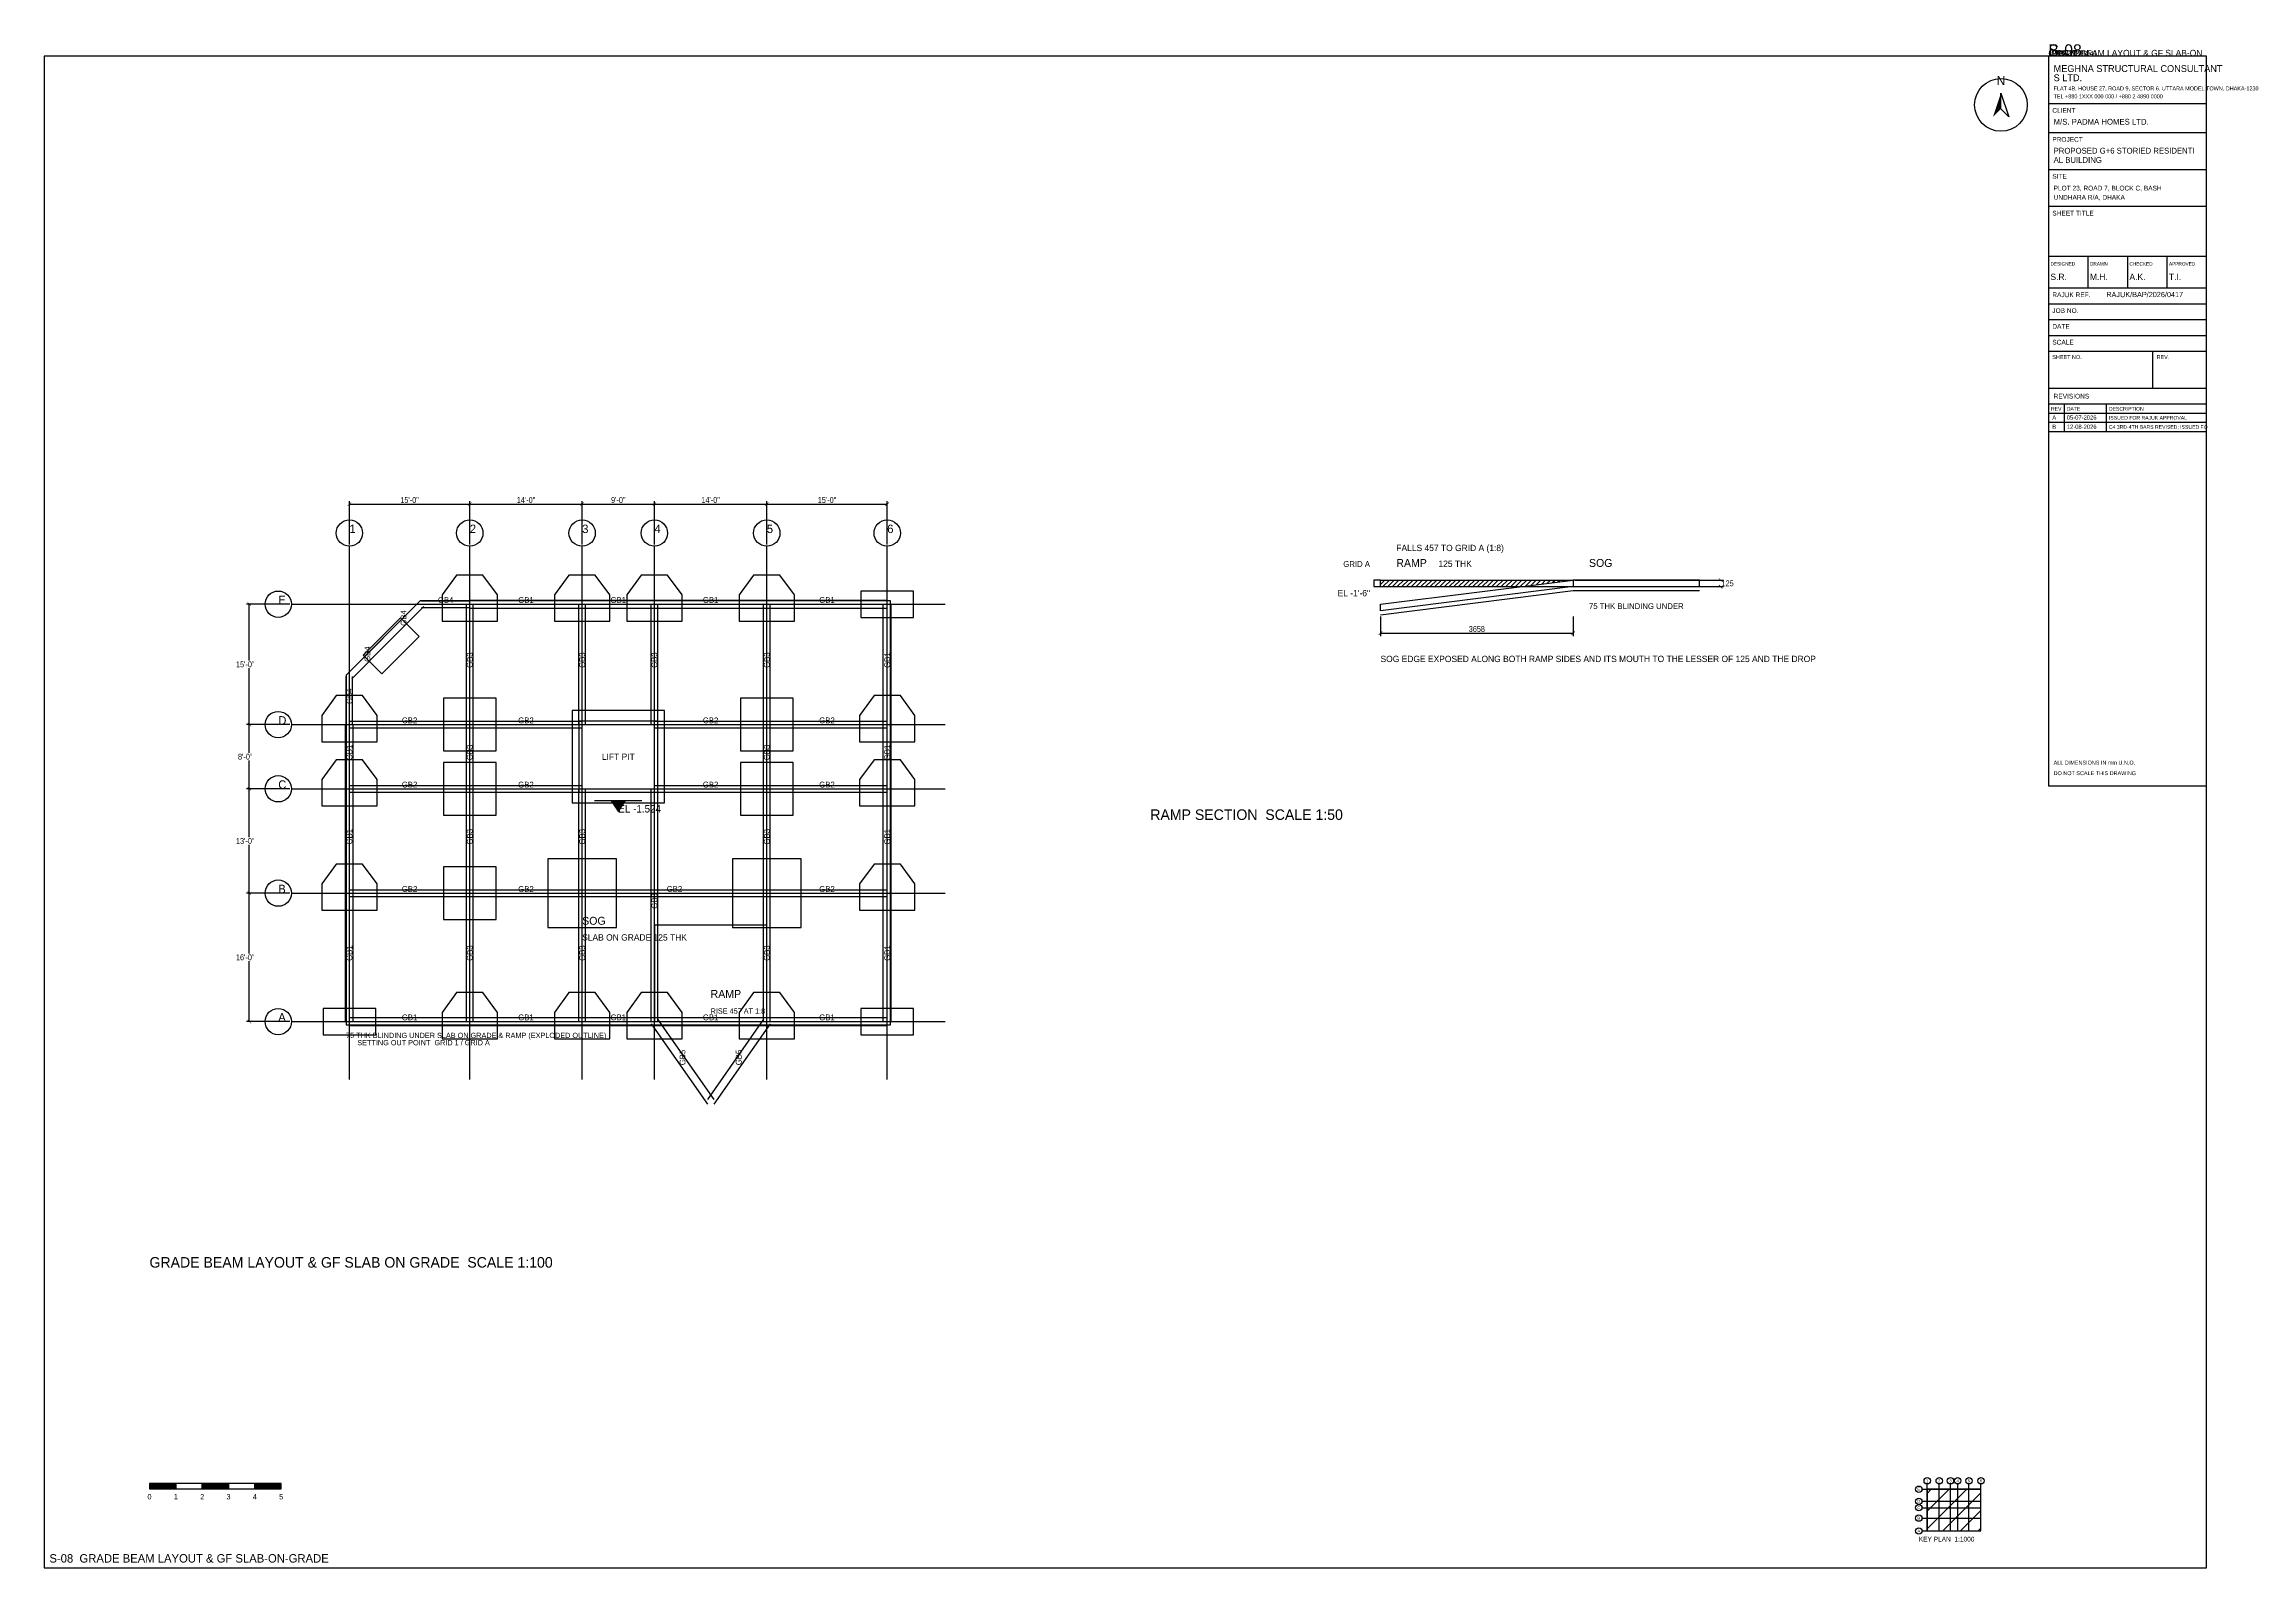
# Model space of a CAD drawing. Extents: x 1000 to 743527, y -207200 to 58857.
# Drawn here: x 1000 to 84827, y -68400 to -10543 of the extents above; entities that cross this region are included whole.
import ezdxf
from ezdxf.enums import TextEntityAlignment as Align

# ---------------------------------------------------------------- set-up
doc = ezdxf.new("R2010")
doc.units = 0
doc.linetypes.add('DASHED', pattern=[1.524, 1.27, -0.254])
for name, color, linetype in [('Arrow', 7, 'Continuous'), ('Beam Line', 4, 'Continuous'), ('Dimension', 6, 'Continuous'), ('Foundation', 3, 'Continuous'), ('Grid', 8, 'Continuous'), ('Grid Circle', 8, 'Continuous'), ('Grid text', 7, 'Continuous'), ('Hatch', 9, 'Continuous'), ('Inches Dimension', 6, 'Continuous'), ('Sheet', 7, 'Continuous'), ('Slab', 5, 'Continuous'), ('Text-1', 7, 'Continuous'), ('Text-2', 7, 'Continuous'), ('TITLE', 7, 'Continuous')]:
    doc.layers.add(name, color=color, linetype=linetype)
doc.styles.add('OpenSansCondensed-Light', font='OpenSansCondensed-Light.ttf')
doc.dimstyles.new('EZDXF', dxfattribs={"dimtxt": 0.25, "dimasz": 0.175, "dimexe": 0.375, "dimexo": 0.125, "dimgap": 0.1, "dimtad": 1, "dimlfac": 100, "dimzin": 12, "dimdsep": 46, "dimtxsty": 'OpenSansCondensed-Light', "dimblk": 'ARCHTICK', "dimcen": 2.5, "dimazin": 3, "dimtfac": 0.5, "dimtmove": 2, "dimatfit": 3})

# ---------------------------------------------------------------- blocks, each defined once
blk = doc.blocks.new('TITLE_BLOCK')
at = {"layer": 'TITLE'}
for p, q in [((0, -18), (60, -18)), ((0, -29), (60, -29)), ((0, -43), (60, -43)), ((0, -57), (60, -57)), ((0, -76), (60, -76)), ((0, -76), (0, -88)), ((15, -76), (15, -88)), ((30, -76), (30, -88)), ((45, -76), (45, -88)), ((0, -88), (60, -88)), ((0, -94), (60, -94)), ((0, -100), (60, -100)), ((0, -106), (60, -106)), ((0, -112), (60, -112)), ((39.6, -112), (39.6, -126)), ((0, -126), (60, -126)), ((0, -132), (60, -132)), ((0, -132), (60, -132)), ((6, -132), (6, -142.5)), ((22, -132), (22, -142.5)), ((0, -135.5), (60, -135.5)), ((0, -139), (60, -139)), ((0, -142.5), (60, -142.5))]:
    blk.add_line(p, q, dxfattribs=at)
blk.add_lwpolyline([(0, -277), (60, -277), (60, 0), (0, 0)], close=True, dxfattribs=at)
at = {"layer": 'Text-1'}
for tag, height in [('JOBNO', 2), ('SCALE', 2), ('SHEETTITLE', 2.4), ('SHEETTITLE2', 2.4), ('DATE', 2), ('SHEETNO', 4.5), ('REV', 4.5)]:
    blk.add_attdef(tag, (0, 0), '', height=height, dxfattribs=at)
at = {"layer": 'TITLE'}
for s, height, p in [('S LTD.', 2.6, (2, -9.5)), ('MEGHNA STRUCTURAL CONSULTANT', 2.6, (2, -6)), ('TEL +880 1XXX 000 000 / +880 2 4890 0000', 1.5, (2, -16)), ('FLAT 4B, HOUSE 27, ROAD 9, SECTOR 6, UTTARA MODEL TOWN, DHAKA-1230', 1.5, (2, -13)), ('CLIENT', 1.8, (1.5, -21.5)), ('M/S. PADMA HOMES LTD.', 2.2, (2, -26)), ('PROJECT', 1.8, (1.5, -32.5)), ('AL BUILDING', 2.2, (2, -40.5)), ('PROPOSED G+6 STORIED RESIDENTI', 2.2, (2, -37)), ('SITE', 1.8, (1.5, -46.5)), ('PLOT 23, ROAD 7, BLOCK C, BASH', 1.8, (2, -51)), ('SHEET TITLE', 1.8, (1.5, -60.5)), ('UNDHARA R/A, DHAKA', 1.8, (2, -54.5)), ('DESIGNED', 1.3, (0.8, -79.5)), ('S.R.', 2.4, (0.8, -85)), ('DRAWN', 1.3, (15.8, -79.5)), ('M.H.', 2.4, (15.8, -85)), ('A.K.', 2.4, (30.8, -85)), ('CHECKED', 1.3, (30.8, -79.5)), ('APPROVED', 1.3, (45.8, -79.5)), ('T.I.', 2.4, (45.8, -85)), ('RAJUK REF.', 1.8, (1.5, -91.5)), ('RAJUK/BAP/2026/0417', 2, (22, -91.5)), ('JOB NO.', 1.8, (1.5, -97.5)), ('SCALE', 1.8, (1.5, -109.5)), ('DATE', 1.8, (1.5, -103.5)), ('SHEET NO.', 1.5, (1.5, -115)), ('REV.', 1.5, (41.1, -115)), ('REV', 1.4, (1, -134.6)), ('REVISIONS', 1.8, (2, -130)), ('DATE', 1.4, (7, -134.6)), ('DESCRIPTION', 1.4, (23, -134.6)), ('ALL DIMENSIONS IN mm U.N.O.', 1.5, (2, -269)), ('DO NOT SCALE THIS DRAWING', 1.5, (2, -273))]:
    blk.add_text(s, height=height, dxfattribs=at).set_placement(p)
blk = doc.blocks.new('NORTH_ARROW')
at = {"layer": 'Arrow'}
blk.add_lwpolyline([(0, 0), (3, -9), (0, -6)], close=True, dxfattribs=at)
blk.add_circle((0, -4.5), 10, dxfattribs=at)
blk.add_solid([(0, 0), (-3, -9), (0, -6)], dxfattribs=at)
at = {"layer": 'Text-1'}
blk.add_text('N', height=3.5, dxfattribs=at).set_placement((0, 3), align=Align.CENTER)
blk = doc.blocks.new('KEY_PLAN')
at = {"layer": 'Grid'}
for p, q in [((0, 0), (0, 17.8496)), ((4.572, 0), (4.572, 17.8496)), ((8.8392, 0), (8.8392, 17.8496)), ((11.5824, 0), (11.5824, 17.8496)), ((15.8496, 0), (15.8496, 17.8496)), ((20.4216, 0), (20.4216, 17.8496)), ((-2, 15.8496), (20.4216, 15.8496)), ((-2, 11.2776), (20.4216, 11.2776)), ((-2, 8.8392), (20.4216, 8.8392)), ((-2, 4.8768), (20.4216, 4.8768)), ((-2, 0), (20.4216, 0))]:
    blk.add_line(p, q, dxfattribs=at)
at = {"layer": 'Grid Circle'}
for centre in [(-3.2, 15.8496), (0, 19.0496), (4.572, 19.0496), (8.8392, 19.0496), (11.5824, 19.0496), (15.8496, 19.0496), (20.4216, 19.0496), (-3.2, 11.2776), (-3.2, 8.8392), (-3.2, 4.8768), (-3.2, 0)]:
    blk.add_circle(centre, 1.2, dxfattribs=at)
at = {"layer": 'Sheet'}
blk.add_lwpolyline([(0, 0), (20.4216, 0), (20.4216, 15.8496), (0, 15.8496)], close=True, dxfattribs=at)
at = {"layer": 'Grid text'}
for s, p in [('1', (0, 19.0496)), ('2', (4.572, 19.0496)), ('3', (8.8392, 19.0496)), ('4', (11.5824, 19.0496)), ('5', (15.8496, 19.0496)), ('6', (20.4216, 19.0496)), ('C', (-3.2, 8.8392)), ('D', (-3.2, 11.2776)), ('E', (-3.2, 15.8496)), ('A', (-3.2, 0)), ('B', (-3.2, 4.8768))]:
    blk.add_text(s, height=1.1, dxfattribs=at).set_placement(p, align=Align.MIDDLE_CENTER)
at = {"layer": 'Sheet'}
blk.add_text('KEY PLAN  1:1000', height=1.8, dxfattribs=at).set_placement((-3.2, -4))
blk = doc.blocks.new('SCALE_BAR')
at = {"layer": 'Sheet'}
h = blk.add_hatch(color=7, dxfattribs=at)
h.dxf.hatch_style = 1
h.paths.add_polyline_path([(0, 0), (10, 0), (10, 2), (0, 2)])
h = blk.add_hatch(color=7, dxfattribs=at)
h.dxf.hatch_style = 1
h.paths.add_polyline_path([(20, 0), (30, 0), (30, 2), (20, 2)])
h = blk.add_hatch(color=7, dxfattribs=at)
h.dxf.hatch_style = 1
h.paths.add_polyline_path([(40, 0), (50, 0), (50, 2), (40, 2)])
for points in [[(0, 0), (10, 0), (10, 2), (0, 2)], [(10, 0), (20, 0), (20, 2), (10, 2)], [(20, 0), (30, 0), (30, 2), (20, 2)], [(30, 0), (40, 0), (40, 2), (30, 2)], [(40, 0), (50, 0), (50, 2), (40, 2)]]:
    blk.add_lwpolyline(points, close=True, dxfattribs=at)
for s, p in [('0', (0, -4)), ('1', (10, -4)), ('2', (20, -4)), ('3', (30, -4)), ('4', (40, -4)), ('5', (50, -4))]:
    blk.add_text(s, height=2, dxfattribs=at).set_placement(p, align=Align.CENTER)
at = {"layer": 'Text-1'}
blk.add_attdef('UNIT', (0, 0), '', height=2, dxfattribs=at)
blk = doc.blocks.new('GRID_BUBBLE')
at = {"layer": 'Grid Circle'}
blk.add_circle((0, 0), 500, dxfattribs=at)
at = {"layer": 'Text-1'}
blk.add_attdef('GRID', (0, 0), '', height=320, dxfattribs=at)
blk = doc.blocks.new('_ARCHTICK')
at = {"color": 0, "linetype": 'BYBLOCK', "const_width": 0.15}
blk.add_lwpolyline([(-0.5, -0.5), (0.5, 0.5)], dxfattribs=at)
blk = doc.blocks.new('LEVEL_MARK')
at = {"layer": 'Text-1'}
blk.add_line((-900, 450), (900, 450), dxfattribs=at)
blk.add_solid([(0, 0), (-300, 450), (300, 450)], dxfattribs=at)
blk.add_attdef('LEVEL', (0, 0), '', height=280, dxfattribs=at)

msp = doc.modelspace()

# ---------------------------------------------------------------- hatches: boundary and pattern name
at = {"layer": 'Hatch'}
h = msp.add_hatch(dxfattribs=at)
h.set_pattern_fill('ANSI31', scale=40)
h.paths.add_polyline_path([(51742.4, -30892.8), (59057.6, -30892.8), (57057.6, -31142.8), (51742.4, -31142.8)])
h = msp.add_hatch(dxfattribs=at)
h.set_pattern_fill('ANSI31', scale=150)
h.paths.add_polyline_path([(72500, -67000), (74542.2, -67000), (74542.2, -65415), (72500, -65415)])

# ---------------------------------------------------------------- linework, layer by layer
at = {"layer": 'Beam Line'}
for p, q in [((13872.4, -33091.4), (15244, -31719.8)), ((15332.4, -31683.2), (17161.2, -31683.2)), ((17036.2, -36380.2), (17036.2, -31808.2)), ((17161.2, -31658.2), (21428.4, -31658.2)), ((17286.2, -36380.2), (17286.2, -31808.2)), ((21303.4, -36380.2), (21303.4, -31808.2)), ((21428.4, -31658.2), (24171.6, -31658.2)), ((21553.4, -36380.2), (21553.4, -31808.2)), ((24046.6, -36380.2), (24046.6, -31808.2)), ((24171.6, -31658.2), (28438.8, -31658.2)), ((24296.6, -36380.2), (24296.6, -31808.2)), ((28313.8, -36380.2), (28313.8, -31808.2)), ((28438.8, -31658.2), (33010.8, -31658.2)), ((28563.8, -36380.2), (28563.8, -31808.2)), ((32860.8, -36380.2), (32860.8, -31808.2)), ((33160.8, -36380.2), (33160.8, -31808.2)), ((14049.2, -33268.2), (15420.8, -31896.6)), ((15332.4, -31933.2), (17161.2, -31933.2)), ((17161.2, -31958.2), (21428.4, -31958.2)), ((21428.4, -31958.2), (24171.6, -31958.2)), ((24171.6, -31958.2), (28438.8, -31958.2)), ((28438.8, -31958.2), (33010.8, -31958.2)), ((12500.8, -34463), (13872.4, -33091.4)), ((12677.6, -34639.8), (14049.2, -33268.2)), ((12464.2, -36380.2), (12464.2, -34551.4)), ((12714.2, -36380.2), (12714.2, -34551.4)), ((12439.2, -38818.6), (12439.2, -36380.2)), ((12589.2, -36255.2), (17161.2, -36255.2)), ((12589.2, -36505.2), (17161.2, -36505.2)), ((12739.2, -38818.6), (12739.2, -36380.2)), ((17036.2, -38818.6), (17036.2, -36380.2)), ((17161.2, -36255.2), (21428.4, -36255.2)), ((17161.2, -36505.2), (21428.4, -36505.2)), ((17286.2, -38818.6), (17286.2, -36380.2)), ((24171.6, -36255.2), (28438.8, -36255.2)), ((24171.6, -36505.2), (28438.8, -36505.2)), ((28313.8, -38818.6), (28313.8, -36380.2)), ((28438.8, -36255.2), (33010.8, -36255.2)), ((28438.8, -36505.2), (33010.8, -36505.2)), ((28563.8, -38818.6), (28563.8, -36380.2)), ((32860.8, -38818.6), (32860.8, -36380.2)), ((33160.8, -38818.6), (33160.8, -36380.2)), ((12439.2, -42781), (12439.2, -38818.6)), ((12589.2, -38693.6), (17161.2, -38693.6)), ((12589.2, -38943.6), (17161.2, -38943.6)), ((12739.2, -42781), (12739.2, -38818.6)), ((17036.2, -42781), (17036.2, -38818.6)), ((17161.2, -38693.6), (21428.4, -38693.6)), ((17161.2, -38943.6), (21428.4, -38943.6)), ((17286.2, -42781), (17286.2, -38818.6)), ((21303.4, -42781), (21303.4, -38818.6)), ((21553.4, -42781), (21553.4, -38818.6)), ((24046.6, -47657.8), (24046.6, -38818.6)), ((24171.6, -38693.6), (28438.8, -38693.6)), ((24171.6, -38943.6), (28438.8, -38943.6)), ((24296.6, -47657.8), (24296.6, -38818.6)), ((28313.8, -42781), (28313.8, -38818.6)), ((28438.8, -38693.6), (33010.8, -38693.6)), ((28438.8, -38943.6), (33010.8, -38943.6)), ((28563.8, -42781), (28563.8, -38818.6)), ((32860.8, -42781), (32860.8, -38818.6)), ((33160.8, -42781), (33160.8, -38818.6)), ((12589.2, -42656), (17161.2, -42656)), ((17161.2, -42656), (21428.4, -42656)), ((21428.4, -42656), (28438.8, -42656)), ((28438.8, -42656), (33010.8, -42656)), ((12439.2, -47657.8), (12439.2, -42781)), ((12589.2, -42906), (17161.2, -42906)), ((12739.2, -47657.8), (12739.2, -42781)), ((17036.2, -47657.8), (17036.2, -42781)), ((17161.2, -42906), (21428.4, -42906)), ((17286.2, -47657.8), (17286.2, -42781)), ((21303.4, -47657.8), (21303.4, -42781)), ((21428.4, -42906), (28438.8, -42906)), ((21553.4, -47657.8), (21553.4, -42781)), ((28313.8, -47657.8), (28313.8, -42781)), ((28438.8, -42906), (33010.8, -42906)), ((28563.8, -47657.8), (28563.8, -42781)), ((32860.8, -47657.8), (32860.8, -42781)), ((33160.8, -47657.8), (33160.8, -42781)), ((12589.2, -47507.8), (17161.2, -47507.8)), ((17161.2, -47507.8), (21428.4, -47507.8)), ((21428.4, -47507.8), (24171.6, -47507.8)), ((24048.7, -47743.8), (26182.3, -50791.8)), ((24171.6, -47507.8), (28438.8, -47507.8)), ((24294.5, -47571.8), (26428.1, -50619.8)), ((28315.9, -47571.8), (26182.3, -50619.8)), ((28561.7, -47743.8), (26428.1, -50791.8)), ((28438.8, -47507.8), (33010.8, -47507.8)), ((12589.2, -47807.8), (17161.2, -47807.8)), ((17161.2, -47807.8), (21428.4, -47807.8)), ((21428.4, -47807.8), (24171.6, -47807.8)), ((24171.6, -47807.8), (28438.8, -47807.8)), ((28438.8, -47807.8), (33010.8, -47807.8))]:
    msp.add_line(p, q, dxfattribs=at)
at = {"layer": 'Defpoints'}
msp.add_point((12589.2, -47657.8), dxfattribs=at)
at = {"layer": 'Foundation'}
for p, q in [((15280.6, -31683.2), (12464.2, -34499.6)), ((33135.8, -31683.2), (15280.6, -31683.2)), ((33135.8, -47782.8), (33135.8, -31683.2)), ((51742.4, -32207.2), (59057.6, -31292.8)), ((59057.6, -31292.8), (63857.6, -31292.8)), ((12464.2, -34499.6), (12464.2, -47782.8)), ((12464.2, -47782.8), (33135.8, -47782.8))]:
    msp.add_line(p, q, dxfattribs=at)
for points in [[(16111.2, -32458.2), (18211.2, -32458.2), (18211.2, -31458.2), (17661.2, -30708.2), (16661.2, -30708.2), (16111.2, -31458.2)], [(20378.4, -32458.2), (22478.4, -32458.2), (22478.4, -31458.2), (21928.4, -30708.2), (20928.4, -30708.2), (20378.4, -31458.2)], [(23121.6, -32458.2), (25221.6, -32458.2), (25221.6, -31458.2), (24671.6, -30708.2), (23671.6, -30708.2), (23121.6, -31458.2)], [(27388.8, -32458.2), (29488.8, -32458.2), (29488.8, -31458.2), (28938.8, -30708.2), (27938.8, -30708.2), (27388.8, -31458.2)], [(32010.8, -32308.2), (34010.8, -32308.2), (34010.8, -31308.2), (32010.8, -31308.2)], [(13819.4, -34452.6), (15233.6, -33038.4), (14526.5, -32331.3), (13112.3, -33745.5)], [(11539.2, -37030.2), (13639.2, -37030.2), (13639.2, -36030.2), (13089.2, -35280.2), (12089.2, -35280.2), (11539.2, -36030.2)], [(16161.2, -37380.2), (18161.2, -37380.2), (18161.2, -35380.2), (16161.2, -35380.2)], [(21050, -39349.4), (24550, -39349.4), (24550, -35849.4), (21050, -35849.4)], [(27438.8, -37380.2), (29438.8, -37380.2), (29438.8, -35380.2), (27438.8, -35380.2)], [(31960.8, -37030.2), (34060.8, -37030.2), (34060.8, -36030.2), (33510.8, -35280.2), (32510.8, -35280.2), (31960.8, -36030.2)], [(21303.4, -38943.6), (24296.6, -38943.6), (24296.6, -36255.2), (21303.4, -36255.2)], [(11539.2, -39468.6), (13639.2, -39468.6), (13639.2, -38468.6), (13089.2, -37718.6), (12089.2, -37718.6), (11539.2, -38468.6)], [(31960.8, -39468.6), (34060.8, -39468.6), (34060.8, -38468.6), (33510.8, -37718.6), (32510.8, -37718.6), (31960.8, -38468.6)], [(16161.2, -39818.6), (18161.2, -39818.6), (18161.2, -37818.6), (16161.2, -37818.6)], [(27438.8, -39818.6), (29438.8, -39818.6), (29438.8, -37818.6), (27438.8, -37818.6)], [(11539.2, -43431), (13639.2, -43431), (13639.2, -42431), (13089.2, -41681), (12089.2, -41681), (11539.2, -42431)], [(16161.2, -43781), (18161.2, -43781), (18161.2, -41781), (16161.2, -41781)], [(20128.4, -44081), (22728.4, -44081), (22728.4, -41481), (20128.4, -41481)], [(27138.8, -44081), (29738.8, -44081), (29738.8, -41481), (27138.8, -41481)], [(31960.8, -43431), (34060.8, -43431), (34060.8, -42431), (33510.8, -41681), (32510.8, -41681), (31960.8, -42431)], [(16111.2, -48307.8), (18211.2, -48307.8), (18211.2, -47307.8), (17661.2, -46557.8), (16661.2, -46557.8), (16111.2, -47307.8)], [(20378.4, -48307.8), (22478.4, -48307.8), (22478.4, -47307.8), (21928.4, -46557.8), (20928.4, -46557.8), (20378.4, -47307.8)], [(23121.6, -48307.8), (25221.6, -48307.8), (25221.6, -47307.8), (24671.6, -46557.8), (23671.6, -46557.8), (23121.6, -47307.8)], [(27388.8, -48307.8), (29488.8, -48307.8), (29488.8, -47307.8), (28938.8, -46557.8), (27938.8, -46557.8), (27388.8, -47307.8)], [(11589.2, -48157.8), (13589.2, -48157.8), (13589.2, -47157.8), (11589.2, -47157.8)], [(32010.8, -48157.8), (34010.8, -48157.8), (34010.8, -47157.8), (32010.8, -47157.8)]]:
    msp.add_lwpolyline(points, close=True, dxfattribs=at)
at = {"layer": 'Grid'}
for p, q in [((12589.2, -49857.8), (12589.2, -29608.2)), ((17161.2, -49857.8), (17161.2, -29608.2)), ((21428.4, -49857.8), (21428.4, -29608.2)), ((24171.6, -49857.8), (24171.6, -29608.2)), ((28438.8, -49857.8), (28438.8, -29608.2)), ((33010.8, -49857.8), (33010.8, -29608.2)), ((10389.2, -31808.2), (35210.8, -31808.2)), ((10389.2, -36380.2), (35210.8, -36380.2)), ((10389.2, -38818.6), (35210.8, -38818.6)), ((10389.2, -42781), (35210.8, -42781)), ((10389.2, -47657.8), (35210.8, -47657.8))]:
    msp.add_line(p, q, dxfattribs=at)
at = {"layer": 'Sheet'}
msp.add_lwpolyline([(1000, -68400), (83100, -68400), (83100, -11000), (1000, -11000)], close=True, dxfattribs=at)
at = {"layer": 'Slab'}
msp.add_line((51742.4, -30892.8), (59057.6, -30892.8), dxfattribs=at)
at = {"layer": 'Slab', "linetype": 'DASHED'}
msp.add_line((51742.4, -31142.8), (59057.6, -31142.8), dxfattribs=at)
at = {"layer": 'Slab'}
for points in [[(51492.4, -31142.8), (51742.4, -31142.8), (51742.4, -30892.8), (51492.4, -30892.8)], [(51742.4, -31807.2), (59057.6, -30892.8), (59057.6, -31142.8), (51742.4, -32057.2)], [(59057.6, -31142.8), (63857.6, -31142.8), (63857.6, -30892.8), (59057.6, -30892.8)], [(12464.2, -47782.8), (33135.8, -47782.8), (33135.8, -31683.2), (15280.6, -31683.2), (12464.2, -34499.6)], [(24171.6, -47657.8), (28438.8, -47657.8), (28438.8, -44000.2), (24171.6, -44000.2)]]:
    msp.add_lwpolyline(points, close=True, dxfattribs=at)

# ---------------------------------------------------------------- block references
at = {"layer": 'Arrow', "xscale": 100, "yscale": 100}
msp.add_blockref('NORTH_ARROW', (75300, -12400), dxfattribs=at)
at = {"layer": 'Grid Circle'}
for p, values in [((12589.2, -29108.2), {'GRID': '1'}), ((17161.2, -29108.2), {'GRID': '2'}), ((21428.4, -29108.2), {'GRID': '3'}), ((24171.6, -29108.2), {'GRID': '4'}), ((28438.8, -29108.2), {'GRID': '5'}), ((33010.8, -29108.2), {'GRID': '6'}), ((9889.2, -31808.2), {'GRID': 'E'}), ((9889.2, -36380.2), {'GRID': 'D'}), ((9889.2, -38818.6), {'GRID': 'C'}), ((9889.2, -42781), {'GRID': 'B'}), ((9889.2, -47657.8), {'GRID': 'A'})]:
    msp.add_blockref('GRID_BUBBLE', p, dxfattribs=at).add_auto_attribs(values)
at = {"layer": 'Sheet', "xscale": 100, "yscale": 100}
msp.add_blockref('SCALE_BAR', (5000, -65400), dxfattribs=at).add_auto_attribs({'UNIT': 'm'})
msp.add_blockref('KEY_PLAN', (72500, -67000), dxfattribs=at)
at = {"layer": 'Text-1'}
msp.add_blockref('LEVEL_MARK', (22800, -39718.6), dxfattribs=at).add_auto_attribs({'LEVEL': 'EL -1.524'})
at = {"layer": 'TITLE', "xscale": 100, "yscale": 100}
msp.add_blockref('TITLE_BLOCK', (77100, -11000), dxfattribs=at).add_auto_attribs({'SHEETTITLE': 'GRADE BEAM LAYOUT & GF SLAB-ON', 'SHEETTITLE2': '-GRADE', 'JOBNO': 'MSC-2026-041', 'DATE': '12-08-2026', 'SCALE': '1:100', 'SHEETNO': 'S-08', 'REV': 'B'})

# ---------------------------------------------------------------- texts
at = {"layer": 'Sheet'}
for s, height, p in [('RAMP SECTION  SCALE 1:50', 400, (43000, -40000)), ('GRADE BEAM LAYOUT & GF SLAB ON GRADE  SCALE 1:100', 400, (5000, -57000)), ('S-08  GRADE BEAM LAYOUT & GF SLAB-ON-GRADE', 320, (1200, -68200))]:
    msp.add_text(s, height=height, dxfattribs=at).set_placement(p)
at = {"layer": 'Text-1'}
for s, height, p in [('RAMP', 300, (52342.4, -30392.8)), ('SOG', 300, (59657.6, -30392.8)), ('SLAB ON GRADE 125 THK', 240, (21428.4, -44581)), ('SOG', 300, (21428.4, -43981)), ('RAMP', 300, (26305.2, -46757.8)), ('RISE 457 AT 1:8', 200, (26305.2, -47357.8))]:
    msp.add_text(s, height=height, dxfattribs=at).set_placement(p)
for s, height, p in [('GB4', 220, (16246.8, -31648.2)), ('GB1', 220, (19294.8, -31648.2)), ('GB1', 220, (22800, -31648.2)), ('GB1', 220, (26305.2, -31648.2)), ('GB1', 220, (30724.8, -31648.2)), ('GB2', 220, (14875.2, -36220.2)), ('GB2', 220, (19294.8, -36220.2)), ('GB2', 220, (26305.2, -36220.2)), ('GB2', 220, (30724.8, -36220.2)), ('LIFT PIT', 240, (22800, -37599.4)), ('GB2', 220, (14875.2, -38658.6)), ('GB2', 220, (19294.8, -38658.6)), ('GB2', 220, (26305.2, -38658.6)), ('GB2', 220, (30724.8, -38658.6)), ('GB2', 220, (14875.2, -42621)), ('GB2', 220, (19294.8, -42621)), ('GB2', 220, (24933.6, -42621)), ('GB2', 220, (30724.8, -42621)), ('GB1', 220, (14875.2, -47497.8)), ('GB1', 220, (19294.8, -47497.8)), ('GB1', 220, (22800, -47497.8)), ('GB1', 220, (26305.2, -47497.8)), ('GB1', 220, (30724.8, -47497.8))]:
    msp.add_text(s, height=height, dxfattribs=at).set_placement(p, align=Align.MIDDLE_CENTER)
for s, p in [('GB4', (14646.6, -32334)), ('GB4', (13275, -33705.6)), ('GB3', (17161.2, -33934.2)), ('GB3', (21428.4, -33934.2)), ('GB3', (24171.6, -33934.2)), ('GB3', (28438.8, -33934.2)), ('GB1', (33010.8, -33934.2)), ('GB4', (12589.2, -35305.8)), ('GB1', (12589.2, -37439.4)), ('GB3', (17161.2, -37439.4)), ('GB3', (28438.8, -37439.4)), ('GB1', (33010.8, -37439.4)), ('GB1', (12589.2, -40639.8)), ('GB3', (17161.2, -40639.8)), ('GB3', (21428.4, -40639.8)), ('GB3', (28438.8, -40639.8)), ('GB1', (33010.8, -40639.8)), ('GB3', (24171.6, -43078.2)), ('GB1', (12589.2, -45059.4)), ('GB3', (17161.2, -45059.4)), ('GB3', (21428.4, -45059.4)), ('GB3', (28438.8, -45059.4)), ('GB1', (33010.8, -45059.4)), ('GB5', (25238.4, -49021.8)), ('GB5', (27372, -49021.8))]:
    msp.add_text(s, height=220, rotation=90, dxfattribs=at).set_placement(p, align=Align.MIDDLE_CENTER)
at = {"layer": 'Text-2'}
for s, height, p in [('GRID A', 220, (51342.4, -30392.8)), ('EL -1\'-6"', 240, (51342.4, -31507.2))]:
    msp.add_text(s, height=height, dxfattribs=at).set_placement(p, align=Align.RIGHT)
for s, height, p in [('FALLS 457 TO GRID A (1:8)', 240, (52342.4, -29792.8)), ('125 THK', 240, (53942.4, -30392.8)), ('75 THK BLINDING UNDER', 220, (59657.6, -31992.8)), ('SOG EDGE EXPOSED ALONG BOTH RAMP SIDES AND ITS MOUTH TO THE LESSER OF 125 AND THE DROP', 240, (51742.4, -34007.2)), ('75 THK BLINDING UNDER SLAB ON GRADE & RAMP (EXPLODED OUTLINE)', 200, (12464.2, -48282.8)), ('SETTING OUT POINT  GRID 1 / GRID A', 200, (12889.2, -48557.8))]:
    msp.add_text(s, height=height, dxfattribs=at).set_placement(p)
at = {"layer": 'TITLE'}
for s, height, p in [('A', 160, (77250, -24800)), ('B', 160, (77250, -25150)), ('05-07-2026', 160, (77800, -24800)), ('12-08-2026', 160, (77800, -25150)), ('C4 3RD-4TH BARS REVISED; ISSUED FO', 140, (79400, -25150)), ('ISSUED FOR RAJUK APPROVAL', 140, (79400, -24800))]:
    msp.add_text(s, height=height, dxfattribs=at).set_placement(p)

# ---------------------------------------------------------------- dimensions: what is measured, and where the dimension line sits
at = {"layer": 'Dimension'}
msp.add_linear_dim(base=(64657.6, -30892.8), p1=(59057.6, -30892.8), p2=(59057.6, -31142.8), angle=90, dimstyle='EZDXF', override={"dimtxt": 220, "dimasz": 132, "dimexe": 110, "dimexo": 66, "dimgap": 44, "dimtad": 1, "dimtih": 1, "dimtoh": 1, "dimdec": 0, "dimlfac": 0.5}, dxfattribs=at).render()
msp.add_linear_dim(base=(51742.4, -32907.2), p1=(51742.4, -32207.2), p2=(59057.6, -32207.2), dimstyle='EZDXF', override={"dimtxt": 220, "dimasz": 132, "dimexe": 110, "dimexo": 66, "dimgap": 44, "dimtad": 1, "dimtih": 1, "dimtoh": 1, "dimdec": 0, "dimlfac": 0.5}, dxfattribs=at).render()
at = {"layer": 'Inches Dimension'}
for base, p1, p2, text in [((12589.2, -28008.2), (12589.2, -29608.2), (17161.2, -29608.2), '15\'-0"'), ((17161.2, -28008.2), (17161.2, -29608.2), (21428.4, -29608.2), '14\'-0"'), ((21428.4, -28008.2), (21428.4, -29608.2), (24171.6, -29608.2), '9\'-0"'), ((24171.6, -28008.2), (24171.6, -29608.2), (28438.8, -29608.2), '14\'-0"'), ((28438.8, -28008.2), (28438.8, -29608.2), (33010.8, -29608.2), '15\'-0"')]:
    msp.add_linear_dim(base=base, p1=p1, p2=p2, text=text, dimstyle='EZDXF', override={"dimtxt": 220, "dimasz": 132, "dimexe": 110, "dimexo": 66, "dimgap": 44, "dimtad": 1, "dimtih": 1, "dimtoh": 1, "dimdec": 0, "dimlfac": 1}, dxfattribs=at).render()
for base, p1, p2, text in [((8789.2, -36380.2), (10389.2, -36380.2), (10389.2, -31808.2), '15\'-0"'), ((8789.2, -38818.6), (10389.2, -38818.6), (10389.2, -36380.2), '8\'-0"'), ((8789.2, -42781), (10389.2, -42781), (10389.2, -38818.6), '13\'-0"'), ((8789.2, -47657.8), (10389.2, -47657.8), (10389.2, -42781), '16\'-0"')]:
    msp.add_linear_dim(base=base, p1=p1, p2=p2, angle=90, text=text, dimstyle='EZDXF', override={"dimtxt": 220, "dimasz": 132, "dimexe": 110, "dimexo": 66, "dimgap": 44, "dimtad": 1, "dimtih": 1, "dimtoh": 1, "dimdec": 0, "dimlfac": 1}, dxfattribs=at).render()

doc.saveas('drawing.dxf')
